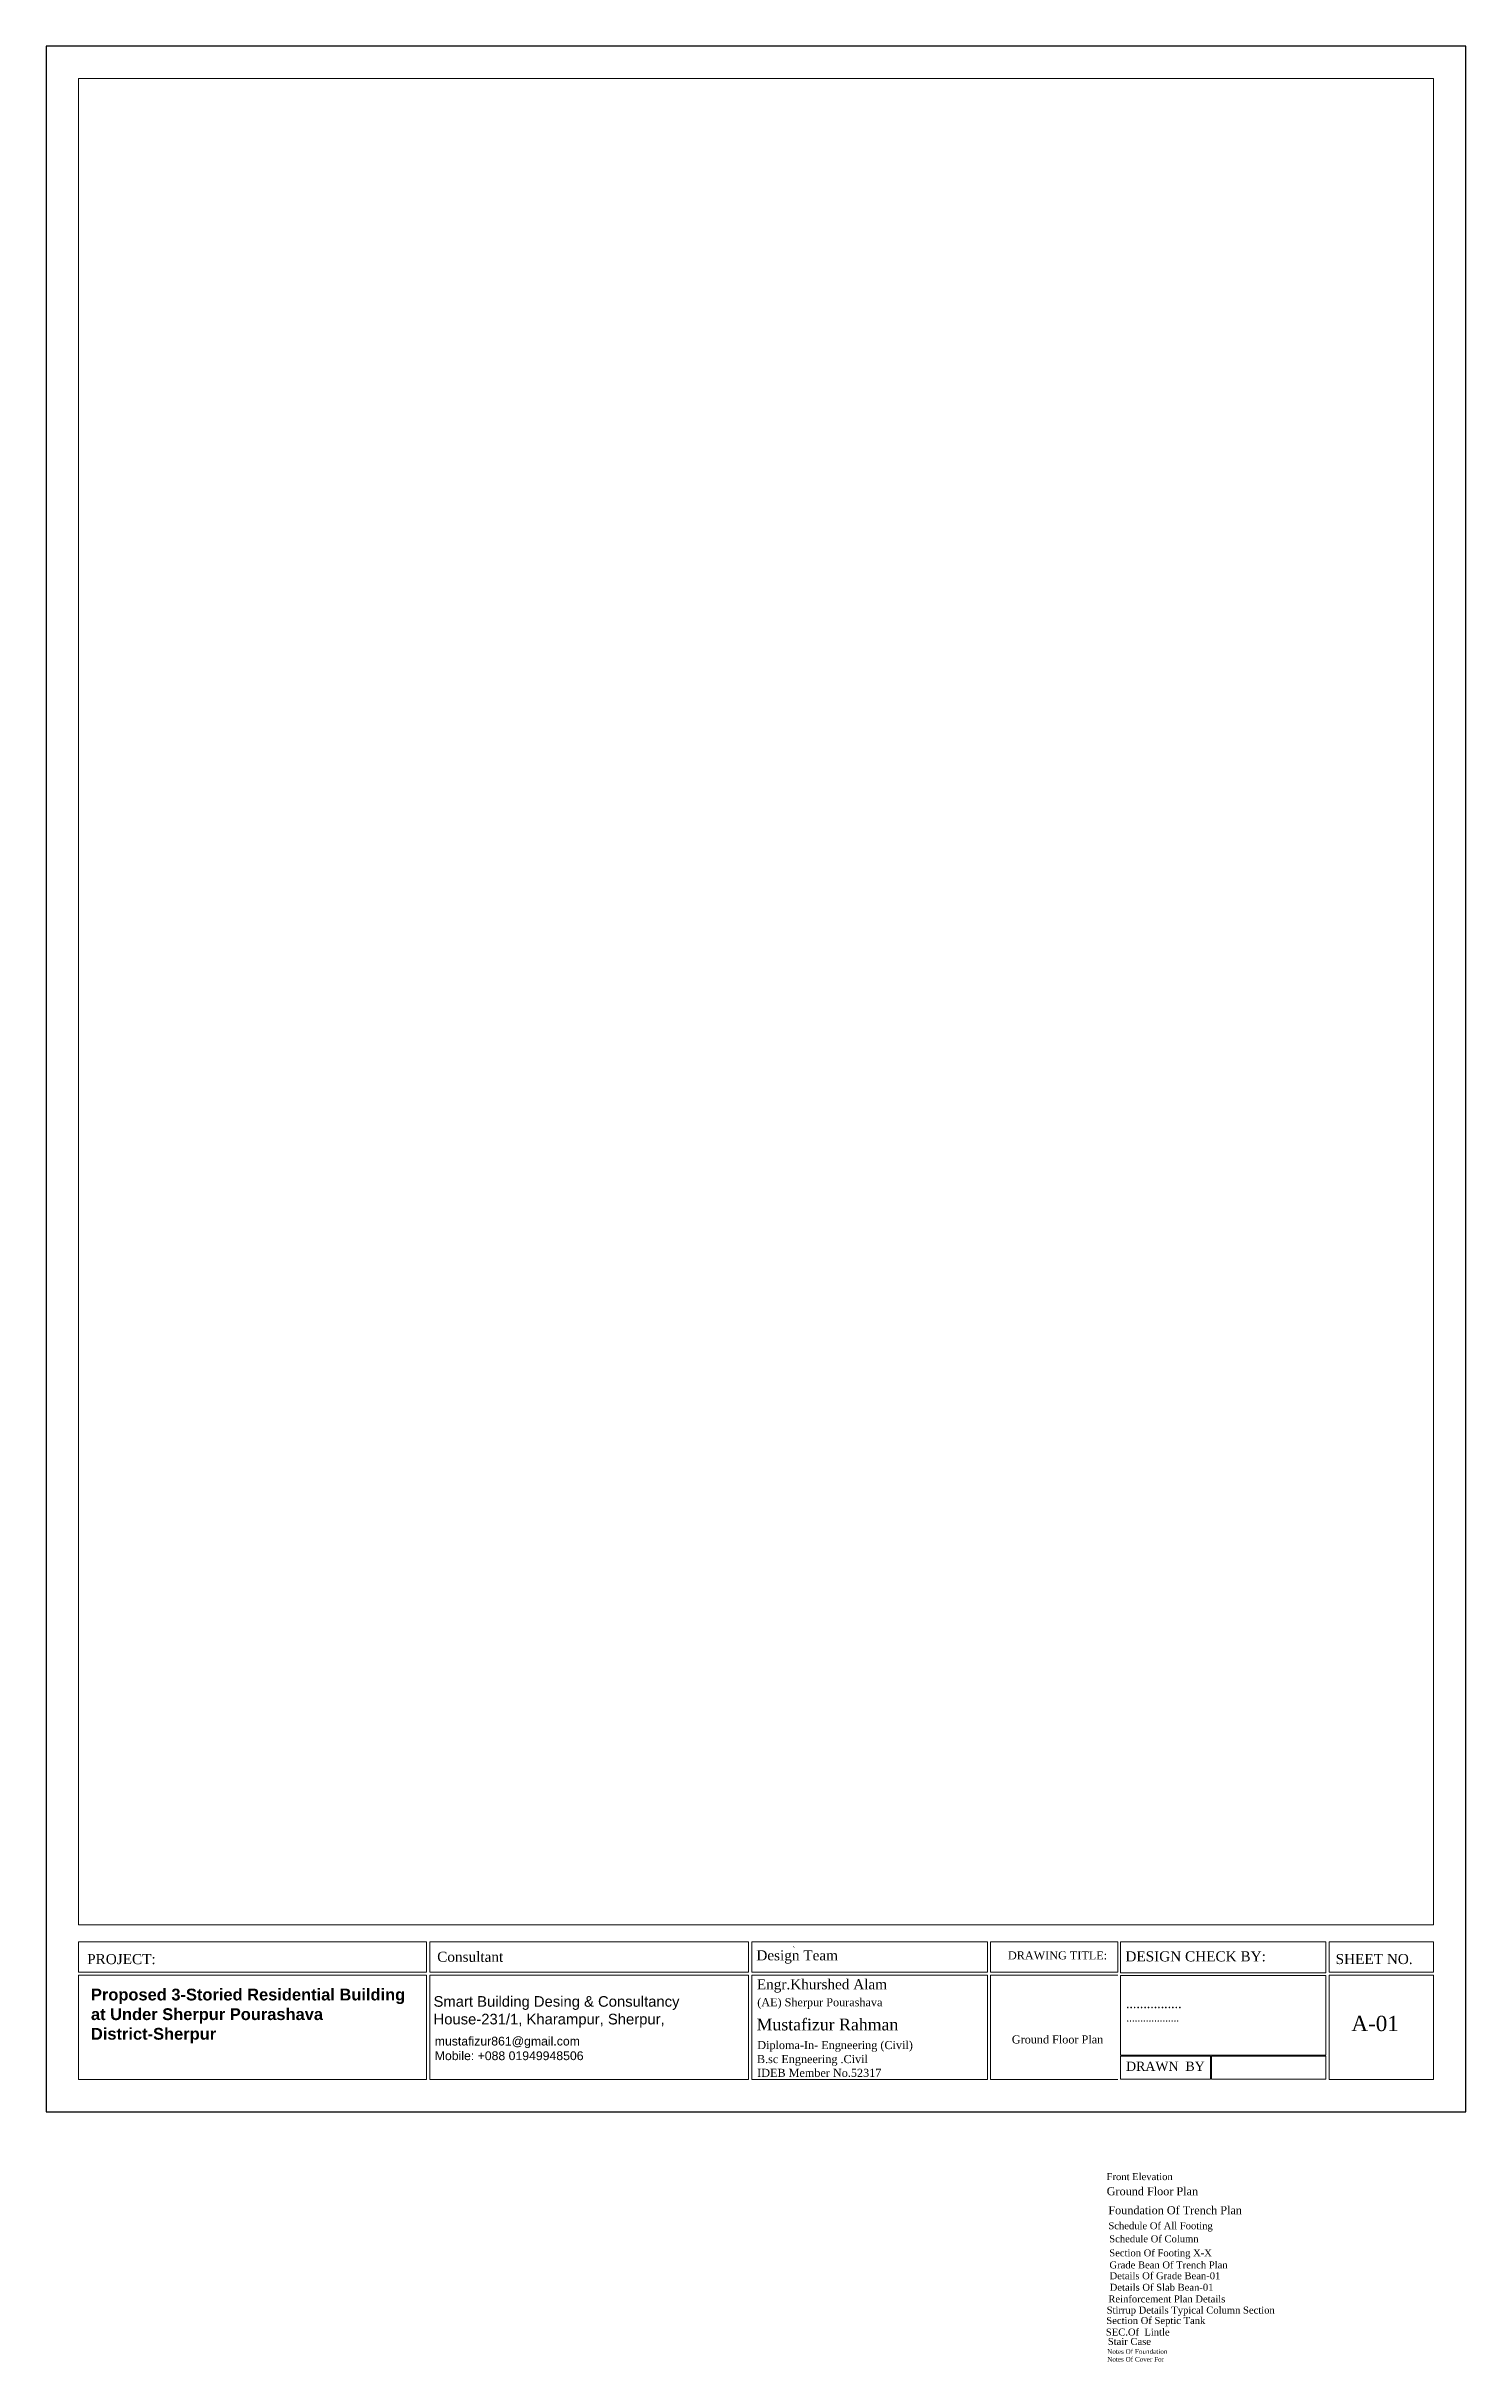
# Model space of a CAD drawing. Header units: inches. Extents: x -4010 to 65129, y -40138 to -1318.
# Drawn here: x 33457 to 34672, y -8636 to -6654 of the extents above; entities that cross this region are included whole.
import ezdxf

# ---------------------------------------------------------------- set-up
doc = ezdxf.new("R2010")
doc.units = ezdxf.units.IN
doc.header["$MEASUREMENT"] = 0
doc.layers.add('dia', color=4, linetype='Continuous')
doc.layers.add('wall', color=3, linetype='Continuous')
doc.layers.add('sheet', color=150, linetype='Continuous', lineweight=20)
doc.styles.add('ARIAL', font='arial.ttf')
doc.styles.get("Standard").update_dxf_attribs({"font": 'ARIALN.TTF'})
doc.styles.add('time-new-roman', font='times.ttf')

msp = doc.modelspace()

# ---------------------------------------------------------------- texts
at = {"layer": 'dia', "insert": (34097.498, -8279.849), "char_height": 0.15, "width": 3.24577, "attachment_point": 1, "rotation": 270}
msp.add_mtext('Engr. Md. {\\fArial Narrow|b1|i0|c0|p34;Borhan Uddin\\PB.Sc} Engineer [Civil], F-5002\\PMunicipal Engineer\\PUGIIP - lll\\PSherpur Pourashava\\PDistrict-Sherpur', dxfattribs=at)
at = {"layer": 'wall', "linetype": 'Continuous', "style": 'time-new-roman'}
for s, height, p in [('Consultant', 8.6332, (33791.493, -8293.439)), ('Design Team', 8.63321, (34064.819, -8292.181)), ('Engr.Khurshed Alam', 8.63321, (34065.205, -8316.986)), ('(AE) Sherpur Pourashava', 6.90657, (34065.563, -8331.49)), ('Mustafizur Rahman', 10.07962, (34065.037, -8352.15)), ('Diploma-In- Engneering (Civil) ', 6.90657, (34065.597, -8368.148)), ('B.sc Engneering .Civil ', 6.90657, (34065.333, -8380.133)), ('IDEB Member No.52317 ', 6.90657, (34065.51, -8391.929))]:
    msp.add_text(s, height=height, dxfattribs=at).set_placement(p)
at = {"layer": 'wall', "linetype": 'Continuous', "attachment_point": 1, "style": 'time-new-roman'}
for s, insert, char_height, width in [('DRAWING TITLE:', (34280.275, -8284.462), 6.90657, 477.28176), ('DESIGN CHECK BY:', (34380.857, -8284.451), 8.63321, 121.55553), ('SHEET NO.', (34560.896, -8286.714), 8.6332, 477.28176), ('\\pt1.472;{\\fArial|b1|i0|c0|p34;Proposed 3-Storied Residential Building at Under Sherpur Pourashava District-Sherpur\\P  }', (33494.98, -8316.415), 10.079619, 275.86555), ('................         ', (34381.363, -8325.208), 7.8693, 372.62069), ('...................', (34381.66, -8338.248), 6.29544, 298.09655), ('A-01            ', (34574.352, -8339.656), 13.10351, 55.22424), ('Ground Floor Plan', (34283.601, -8356.415), 6.90657, 142.23753), ('DRAWN  BY           ', (34381.42, -8378.889), 7.8693, 372.62069), ('Front Elevation', (34364.754, -8474.32), 6, 142.23753), ('Ground Floor Plan', (34364.867, -8486.364), 6.90657, 142.23753), ('Foundation Of Trench Plan', (34366.223, -8502.627), 6.90657, 142.23753), ('Schedule Of All Footing', (34366.292, -8516.361), 6, 142.23753), ('Schedule Of Column', (34367.025, -8527.527), 6, 142.23753), ('Section Of Footing X-X', (34367.051, -8539.594), 6, 142.23753), ('Details Of Grade Bean-01', (34367.281, -8559.188), 6, 142.23753), ('Grade Bean Of Trench Plan', (34367.226, -8549.902), 6, 142.23753), ('Reinforcement Plan Details', (34366.259, -8579.018), 6, 142.23753), ('Details Of Slab Bean-01', (34367.424, -8569.047), 6, 142.23753), ('Section Of Septic Tank', (34364.491, -8597.476), 6, 142.23753), ('Stirrup Details Typical Column Section', (34364.785, -8588.559), 6, 142.23753), ('SEC.Of  Lintle ', (34364.134, -8607.379), 6, 142.23753), ('Stair Case ', (34365.769, -8615.405), 6, 142.23753), ('Notes Of Foundation\\PNotes Of Cover For', (34365.245, -8625.019), 4, 142.23753)]:
    msp.add_mtext(s, dxfattribs=dict(at, insert=insert, char_height=char_height, width=width))
at = {"layer": 'wall', "attachment_point": 1}
for s, insert, char_height, width, style in [('PROJECT:', (33491.725, -8286.789), 8.6332, 477.28176, 'time-new-roman'), ('Smart Building Desing & Consultancy\\PHouse-231/1, Kharampur, Sherpur, ', (33788.371, -8322.816), 9.07166, 359.56802, 'ARIAL'), ('mustafizur861@gmail.com \\PMobile: +088 01949948506', (33789.402, -8357.579), 7.50861, 138.66937, 'ARIAL')]:
    msp.add_mtext(s, dxfattribs=dict(at, insert=insert, char_height=char_height, width=width, style=style))

# ---------------------------------------------------------------- linework, layer by layer
at = {"layer": 'Defpoints'}
msp.add_lwpolyline([(33456.728, -6653.662), (33456.728, -8421.744), (34672.284, -8421.744), (34672.284, -6653.662)], close=True, dxfattribs=at)
at = {"layer": 'sheet'}
for p, q in [((33782.351, -8276.245), (33484.297, -8276.245)), ((33484.297, -8276.245), (33484.297, -8302.177)), ((33782.351, -8276.245), (33782.351, -8302.177)), ((34058.059, -8276.245), (33785.114, -8276.245)), ((33785.114, -8276.245), (33785.114, -8302.177)), ((34058.059, -8276.245), (34058.059, -8302.177)), ((34262.649, -8276.245), (34060.931, -8276.245)), ((34060.931, -8276.245), (34060.931, -8302.177)), ((34262.649, -8276.245), (34262.649, -8302.177)), ((34374.375, -8276.245), (34265.453, -8276.245)), ((34265.453, -8276.245), (34265.453, -8302.177)), ((34374.375, -8276.245), (34374.375, -8302.177)), ((34552.542, -8276.245), (34376.532, -8276.245)), ((34376.532, -8276.245), (34376.532, -8302.853)), ((34552.542, -8276.245), (34552.542, -8302.853)), ((33484.297, -8302.177), (33782.351, -8302.177)), ((33785.114, -8302.177), (34058.059, -8302.177)), ((34060.931, -8302.177), (34262.649, -8302.177)), ((34265.453, -8302.177), (34374.375, -8302.177)), ((34376.532, -8302.853), (34552.542, -8302.853)), ((34555.48, -8302.177), (34644.658, -8302.177)), ((33484.297, -8304.94), (33782.351, -8304.94)), ((33484.297, -8304.94), (33484.297, -8394.117)), ((33782.351, -8304.94), (33782.351, -8394.117)), ((33785.114, -8304.94), (34058.059, -8304.94)), ((33785.114, -8304.94), (33785.114, -8394.117)), ((34058.059, -8304.94), (34058.059, -8394.117)), ((34060.931, -8304.94), (34262.649, -8304.94)), ((34060.931, -8304.94), (34060.931, -8394.117)), ((34262.649, -8304.94), (34262.649, -8394.117)), ((34265.453, -8304.94), (34374.375, -8304.94)), ((34265.453, -8304.94), (34265.453, -8394.034)), ((34376.532, -8305.01), (34552.542, -8305.01)), ((34376.532, -8305.01), (34376.532, -8373.238)), ((34552.542, -8305.01), (34552.542, -8373.238)), ((34555.48, -8304.94), (34644.658, -8304.94)), ((34376.532, -8373.238), (34552.542, -8373.238)), ((34376.532, -8374.273), (34376.532, -8393.91)), ((34376.532, -8374.273), (34453.587, -8374.273)), ((34453.587, -8374.273), (34453.587, -8393.91)), ((34454.622, -8374.273), (34552.542, -8374.273)), ((34454.622, -8374.273), (34454.622, -8393.91)), ((34552.542, -8374.273), (34552.542, -8393.91)), ((33484.297, -8394.117), (33782.351, -8394.117)), ((33785.114, -8394.117), (34058.059, -8394.117)), ((34060.931, -8394.117), (34262.649, -8394.117)), ((34265.453, -8394.034), (34374.375, -8394.034)), ((34376.532, -8393.91), (34453.587, -8393.91)), ((34454.622, -8393.91), (34552.542, -8393.91))]:
    msp.add_line(p, q, dxfattribs=at)
for points in [[(34644.658, -8261.88), (34644.658, -6681.289), (33484.354, -6681.289), (33484.354, -8261.88)], [(34555.48, -8394.117), (34644.658, -8394.117), (34644.658, -8304.94), (34555.48, -8304.94)]]:
    msp.add_lwpolyline(points, close=True, dxfattribs=at)
for points in [[(34644.658, -8302.177), (34644.658, -8276.245), (34555.48, -8276.245), (34555.48, -8302.177)], [(34555.48, -8304.94), (34555.48, -8394.117), (34644.658, -8394.117), (34644.658, -8304.94), (34555.48, -8304.94)]]:
    msp.add_lwpolyline(points, dxfattribs=at)

msp.set_redraw_order([(e.dxf.handle, doc.entitydb.next_handle()) for e in msp.query("TEXT MTEXT ATTDEF DIMENSION ARC_DIMENSION")])  # texts and dimensions are drawn at this point

doc.saveas('drawing.dxf')
